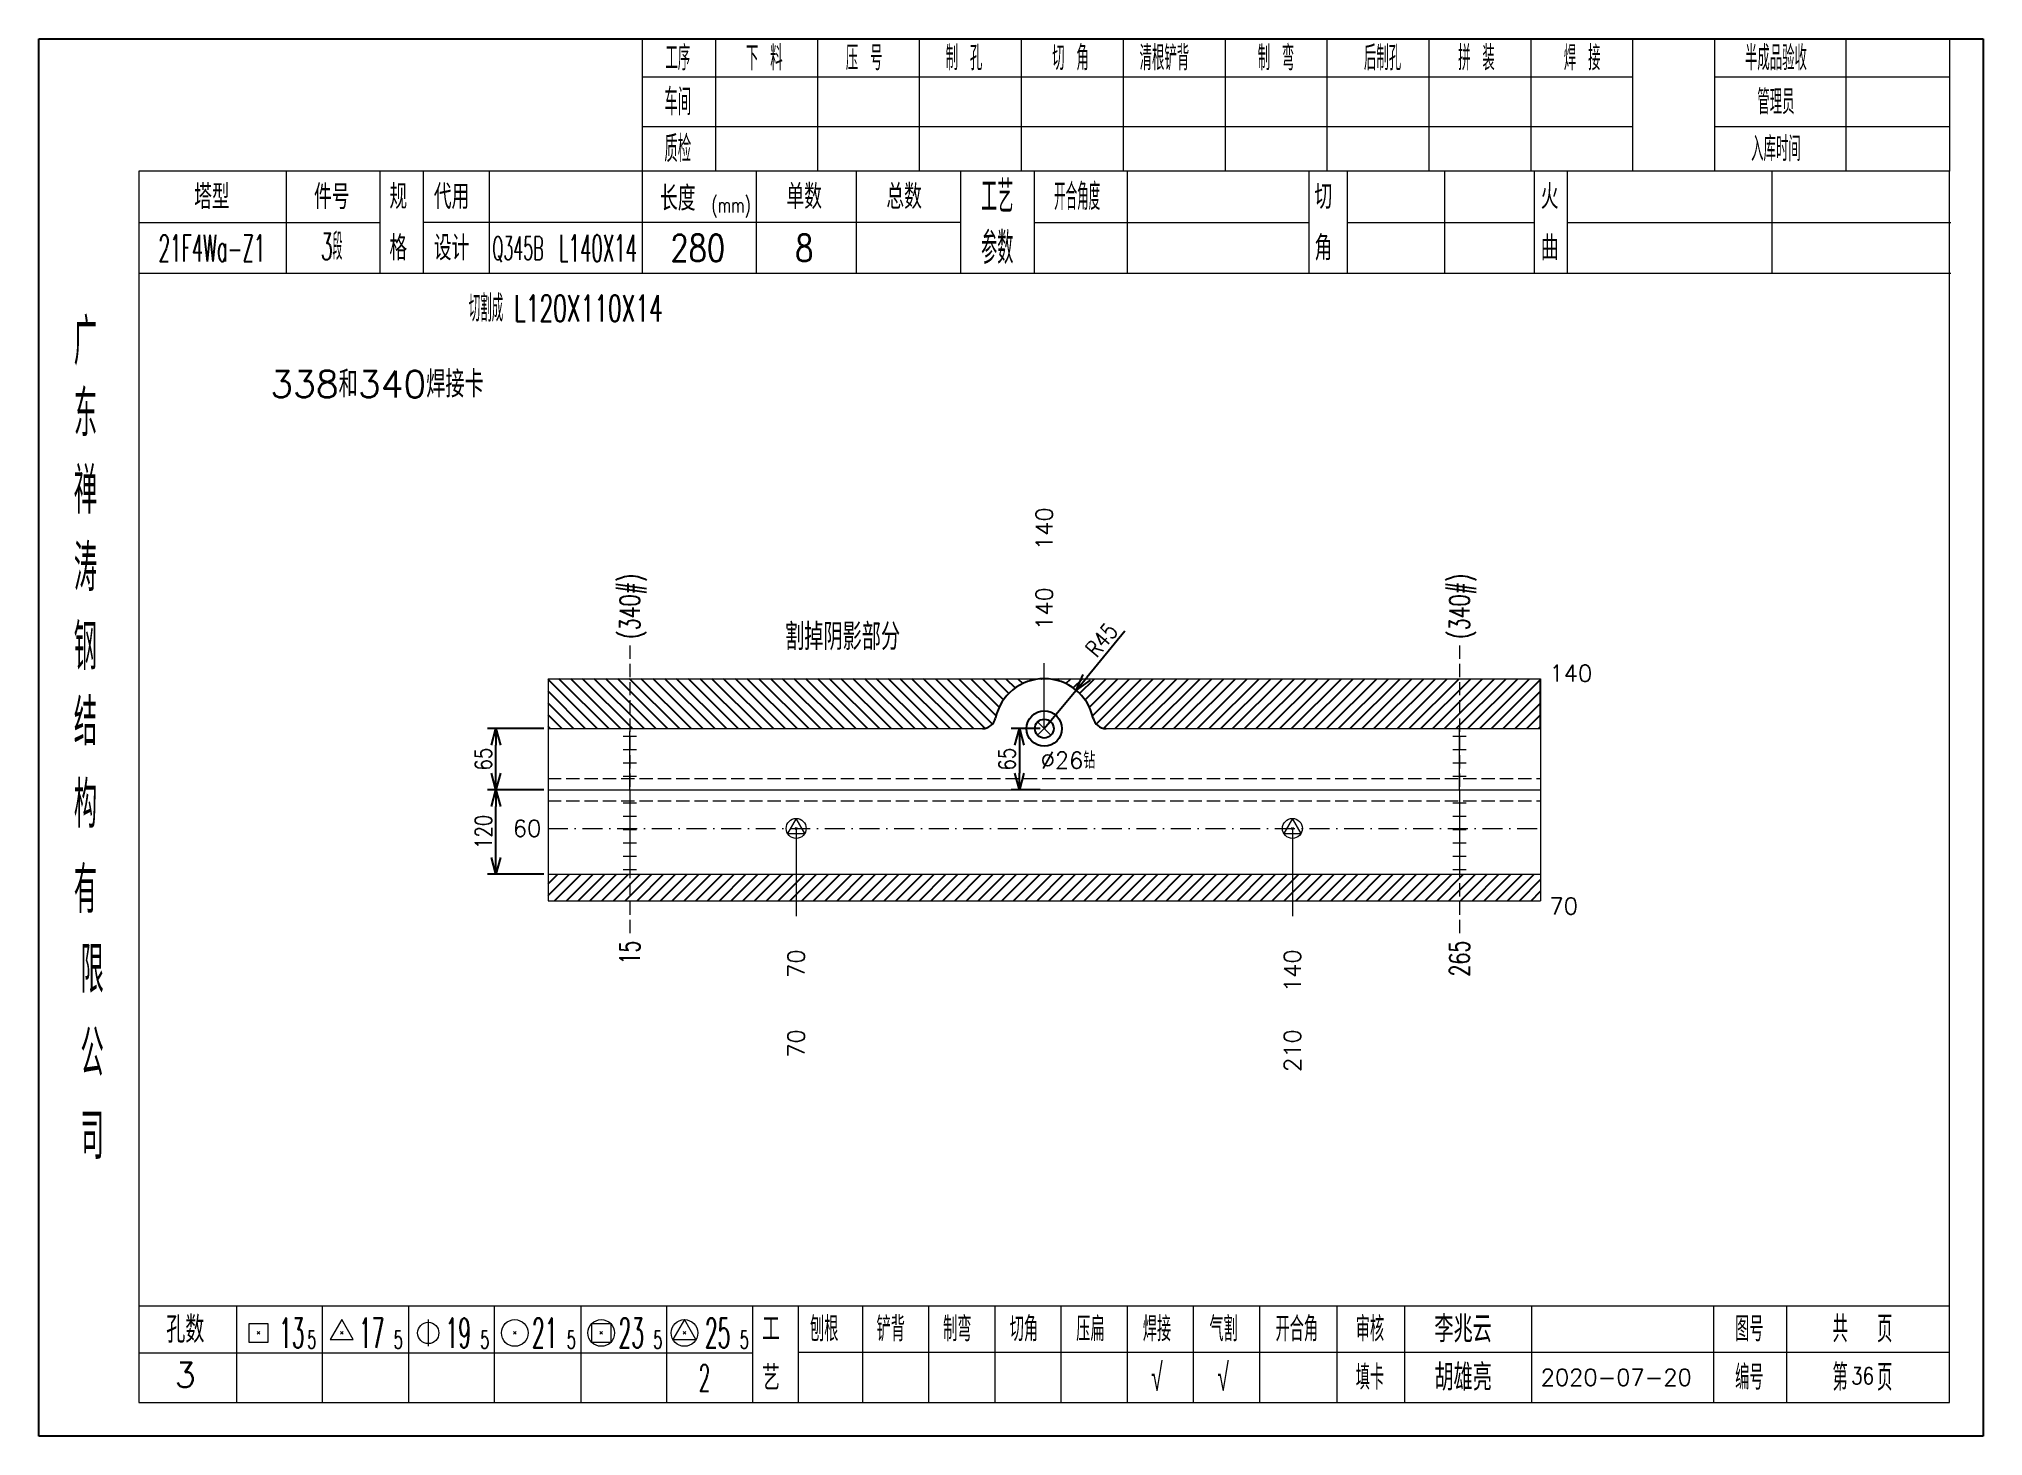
# Model space of a CAD drawing. Extents: x 1310 to 15542, y -76 to 8381.
# Drawn here: x 12753.1 to 13045.2, y 4373.7 to 4583.7 of the extents above; entities that cross this region are included whole.
import ezdxf
from ezdxf.enums import TextEntityAlignment as Align

# ---------------------------------------------------------------- set-up
doc = ezdxf.new("R2010")
doc.units = 0
doc.header["$MEASUREMENT"] = 0
doc.linetypes.add('一点画线', pattern=[5.2, 3, -1, 0.2, -1])
doc.linetypes.add('虚线', pattern=[2.75, 2, -0.75])
doc.layers.get('0').update_dxf_attribs({"linetype": 'CONTINUOUS', "lineweight": 25})
doc.layers.get('Defpoints').update_dxf_attribs({"linetype": 'CONTINUOUS'})
for name, color, linetype, lineweight in [('1', 7, 'CONTINUOUS', 25), ('2', 7, 'CONTINUOUS', 25), ('4', 7, 'CONTINUOUS', 25), ('5', 7, 'CONTINUOUS', 25)]:
    doc.layers.add(name, color=color, linetype=linetype, lineweight=lineweight)
doc.styles.add('DimFont', font='simplex.shx', dxfattribs={"width": 0.8, "bigfont": 'gbhzfs.shx'})
doc.styles.get("Standard").update_dxf_attribs({"font": 'simplex.shx', "width": 0.7, "height": 3, "bigfont": 'gbhzfs.shx'})
doc.dimstyles.new('DHDxfDimStyleOpen30', dxfattribs={"dimtxt": 2.5, "dimasz": 2.5, "dimexe": 1.25, "dimexo": 0.625, "dimtad": 2, "dimtxsty": 'DimFont', "dimblk": 'OPEN30', "dimblk1": 'OPEN30', "dimblk2": 'OPEN30', "dimcen": 2.5, "dimadec": 0, "dimazin": 0, "dimtfac": 1, "dimtmove": 0, "dimatfit": 3, "dimfxl": 0, "dimarcsym": 0})
pattern_1 = [(45, (1872.78, 0), (-0.88388348, 0.88388348), [])]

msp = doc.modelspace()

# ---------------------------------------------------------------- texts
at = {"color": 7, "linetype": 'Continuous', "lineweight": 13}
msp.add_text('140', height=2.5, rotation=90, dxfattribs=at).set_placement((12904.167, 4506.884), align=Align.MIDDLE_LEFT)
at = {"color": 8, "linetype": 'Continuous', "lineweight": 9}
msp.add_text('140', height=2.5, rotation=90, dxfattribs=at).set_placement((12904.167, 4494.884), align=Align.MIDDLE_LEFT)
at = {"color": 7, "linetype": 'Continuous', "lineweight": 13}
for s, p in [('140', (12980.073, 4488.384)), ('%%C26钻', (12903.615, 4475.3))]:
    msp.add_text(s, height=2.5, dxfattribs=at).set_placement(p, align=Align.MIDDLE_LEFT)
msp.add_text('60', height=2.5, dxfattribs=at).set_placement((12828.602, 4465.064), align=Align.MIDDLE_RIGHT)
at = {"layer": '1', "color": 7, "linetype": 'Continuous', "lineweight": 13}
msp.add_text('70', height=2.5, dxfattribs=at).set_placement((12980.073, 4453.384), align=Align.MIDDLE_LEFT)
at = {"layer": '1', "color": 8, "linetype": 'Continuous', "lineweight": 9}
for s, p in [('70', (12866.884, 4446.884)), ('140', (12941.449, 4446.884))]:
    msp.add_text(s, height=2.5, rotation=90, dxfattribs=at).set_placement(p, align=Align.MIDDLE_RIGHT)
at = {"layer": '1', "color": 7, "linetype": 'Continuous', "lineweight": 13}
for s, p in [('70', (12866.884, 4434.884)), ('210', (12941.449, 4434.884))]:
    msp.add_text(s, height=2.5, rotation=90, dxfattribs=at).set_placement(p, align=Align.MIDDLE_RIGHT)
at = {"layer": '2', "color": 7, "linetype": 'Continuous', "lineweight": 13, "width": 0.7}
for p in [(12841.877, 4493.564), (12966.542, 4493.564)]:
    msp.add_text('(340#)', height=3, rotation=90, dxfattribs=at).set_placement(p, align=Align.MIDDLE_LEFT)
for s, p in [('15', (12841.877, 4448.204)), ('265', (12966.542, 4448.204))]:
    msp.add_text(s, height=3, rotation=90, dxfattribs=at).set_placement(p, align=Align.MIDDLE_RIGHT)
at = {"layer": '4', "color": 1, "linetype": 'Continuous', "lineweight": 25}
for s, height, width, p in [('工序', 3.7, 0.7, (12849.102, 4580.841)), ('下 料', 3.7, 0.7, (12862.102, 4580.841)), ('压 号', 3.7, 0.7, (12877.102, 4580.841)), ('制 孔', 3.7, 0.7, (12892.102, 4580.841)), ('切 角', 3.7, 0.7, (12908.102, 4580.841)), ('清根铲背 ', 3.7, 0.7, (12923.102, 4580.841)), (' 制 弯', 3.7, 0.7, (12938.102, 4580.841)), (' 后制孔', 3.7, 0.7, (12954.102, 4580.841)), ('拼 装', 3.7, 0.7, (12969.102, 4580.841)), (' 焊 接', 3.7, 0.7, (12984.102, 4580.841)), ('半成品验收', 3.7, 0.7, (13014.102, 4580.841)), ('车间', 4, 0.7, (12849.102, 4574.241)), ('管理员', 3.7, 0.7, (13014.102, 4574.241)), ('质检', 4, 0.7, (12849.102, 4567.181)), ('入库时间', 3.7, 0.7, (13014.102, 4567.181)), ('(mm)', 2.24, 0.7, (12857.102, 4558.741)), ('工艺', 4.8, 0.7, (12897.102, 4560.001)), ('开合角度', 4, 0.6, (12909.102, 4560.001)), ('3段', 4, 0.5, (12797.102, 4552.511)), ('参数', 4.8, 0.7, (12897.102, 4552.291)), ('21F4Wa-Z1', 4, 0.5, (12779.102, 4552.261)), ('Q345B', 3.5, 0.5, (12825.102, 4552.241)), ('L140X14', 4, 0.5, (12837.102, 4552.241)), ('280', 4, 0.8, (12852.102, 4552.291)), ('8', 4, 0.8, (12868.102, 4552.291)), ('广', 6.96, 0.7, (12760.102, 4538.211)), ('东', 6.96, 0.7, (12760.102, 4527.421)), ('禅', 6.96, 0.7, (12760.102, 4515.831)), ('涛', 6.96, 0.7, (12760.102, 4504.231)), ('钢', 6.96, 0.7, (12760.102, 4492.341)), ('结', 6.96, 0.7, (12760.102, 4481.031)), ('构', 6.96, 0.7, (12760.102, 4468.651)), ('有', 6.96, 0.7, (12760.102, 4455.841)), ('限', 6.96, 0.7, (12761.102, 4443.841)), ('公', 6.96, 0.7, (12761.102, 4431.301)), ('司', 6.96, 0.7, (12761.102, 4418.821)), ('13', 4.47, 0.5, (12791.102, 4389.241)), ('17', 4.47, 0.5, (12803.102, 4389.241)), ('19', 4.47, 0.5, (12816.102, 4389.241)), ('21', 4.47, 0.5, (12829.102, 4389.241)), ('23', 4.47, 0.5, (12842.102, 4389.241)), ('25', 4.47, 0.5, (12855.102, 4389.241)), ('刨根', 3.7, 0.8, (12871.102, 4389.841)), ('铲背', 3.7, 0.8, (12881.102, 4389.841)), ('制弯', 3.7, 0.8, (12891.102, 4389.841)), ('切角', 3.7, 0.8, (12901.102, 4389.841)), ('压扁', 3.7, 0.8, (12911.102, 4389.841)), ('焊接', 3.7, 0.8, (12921.102, 4389.841)), ('气割', 3.7, 0.8, (12931.102, 4389.841)), ('开合角', 3.7, 0.8, (12942.102, 4389.841)), ('审核', 3.7, 0.8, (12953.102, 4389.841)), ('图号', 3.7, 0.8, (13010.102, 4389.841)), ('共  页', 4, 0.8, (13027.102, 4389.841)), ('5', 2.68, 0.6, (12794.102, 4388.241)), ('5', 2.68, 0.6, (12807.102, 4388.241)), ('5', 2.68, 0.6, (12820.102, 4388.241)), ('5', 2.68, 0.6, (12833.102, 4388.241)), ('5', 2.68, 0.6, (12846.102, 4388.241)), ('5', 2.68, 0.6, (12859.102, 4388.241)), ('√', 4, 0.6, (12921.102, 4382.571)), ('√', 4, 0.6, (12931.042, 4382.571)), ('第  页', 4, 0.8, (13027.102, 4382.571)), ('2', 4, 0.5, (12853.102, 4382.491)), ('填卡', 3.7, 0.8, (12953.102, 4382.571)), ('编号', 3.7, 0.8, (13010.102, 4382.571))]:
    msp.add_text(s, height=height, dxfattribs=dict(at, width=width)).set_placement(p, align=Align.MIDDLE_CENTER)
for s, height, p in [('塔型', 3.7, (12779.102, 4559.971)), ('件号', 3.7, (12797.102, 4559.971)), ('规', 3.7, (12807.102, 4560.001)), ('代用', 3.7, (12815.102, 4560.001)), ('长度', 3.7, (12849.102, 4559.741)), ('单数', 3.7, (12868.102, 4560.001)), ('总数', 3.7, (12883.102, 4560.001)), ('切', 3.7, (12946.102, 4560.001)), ('火', 3.7, (12980.102, 4560.001)), ('格', 3.7, (12807.102, 4552.291)), ('设计', 3.7, (12815.102, 4552.291)), ('角', 3.7, (12946.102, 4552.291)), ('曲', 3.7, (12980.102, 4552.291)), ('孔数', 4, (12775.102, 4389.761)), ('工', 3.7, (12863.102, 4389.841)), ('李兆云', 4, (12967.102, 4389.841)), ('胡雄亮', 4, (12967.102, 4382.571)), ('3', 3.7, (12775.102, 4382.931)), ('艺', 3.7, (12863.102, 4382.491)), ('2020-07-20', 2.5, (12990.102, 4382.571))]:
    msp.add_text(s, height=height, dxfattribs=at).set_placement(p, align=Align.MIDDLE_CENTER)
at = {"layer": '4', "color": 6, "linetype": 'Continuous', "lineweight": 25}
for s, height, width, p in [('切割成 L120X110X14', 4, 0.6, (12832.262, 4543.216)), ('36', 2.5, 0.8, (13027.127, 4382.799))]:
    msp.add_text(s, height=height, dxfattribs=dict(at, width=width)).set_placement(p, align=Align.MIDDLE_CENTER)
at = {"layer": '4', "color": 4, "linetype": 'Continuous', "lineweight": 25}
msp.add_text('338和340焊接卡', height=4, dxfattribs=at).set_placement((12803.899, 4531.826), align=Align.MIDDLE_CENTER)
at = {"layer": '4', "color": 2, "linetype": 'Continuous', "lineweight": 25}
msp.add_text('割掉阴影部分', height=4, dxfattribs=at).set_placement((12873.867, 4493.864), align=Align.MIDDLE_CENTER)

# ---------------------------------------------------------------- blocks, each defined once
blk = doc.blocks.new('孔25.5')
at = {"layer": '5', "color": 7, "linetype": 'Continuous', "lineweight": 13}
for p, q in [((0, 1), (-0.866, -0.5)), ((-0.1, -0.1), (0.1, 0.1)), ((0.1, -0.1), (-0.1, 0.1)), ((0.866, -0.5), (0, 1)), ((-0.866, -0.5), (0.866, -0.5))]:
    blk.add_line(p, q, dxfattribs=at)
blk.add_circle((0, 0), 1, dxfattribs=at)
blk = doc.blocks.new('_OPEN30')
at = {"color": 0, "linetype": 'ByBlock', "lineweight": -2}
for p, q in [((-1, 0.27), (0, 0)), ((0, 0), (-1, -0.27)), ((0, 0), (-1, 0))]:
    blk.add_line(p, q, dxfattribs=at)
blk = doc.blocks.new('*D64')
at = {"color": 0, "linetype": 'Continuous', "lineweight": -2}
for p, q in [((12903.54, 4480.06), (12899.19, 4480.06)), ((12900.44, 4477.56), (12900.44, 4473.38)), ((12903.54, 4470.88), (12899.19, 4470.88))]:
    blk.add_line(p, q, dxfattribs=at)
at = {"layer": 'Defpoints', "color": 0, "linetype": 'Continuous'}
for p in [(12904.17, 4480.06), (12900.44, 4470.88), (12904.17, 4470.88)]:
    blk.add_point(p, dxfattribs=at)
at = {"color": 0, "linetype": 'Continuous', "lineweight": -2, "xscale": 2.5, "yscale": 2.5, "zscale": 2.5}
for p, rotation in [((12900.44, 4480.06), 90), ((12900.44, 4470.88), 270)]:
    blk.add_blockref('_OPEN30', p, dxfattribs=dict(at, rotation=rotation))
at = {"color": 0, "linetype": 'Continuous', "insert": (12898.57, 4475.47), "char_height": 2.5, "attachment_point": 5, "rotation": 90, "style": 'DimFont'}
blk.add_mtext('65', dxfattribs=at)
blk = doc.blocks.new('*D65')
at = {"color": 0, "linetype": 'Continuous', "lineweight": -2}
for p, q in [((12828.98, 4470.88), (12820.53, 4470.88)), ((12821.78, 4460.7), (12821.78, 4468.38)), ((12828.98, 4458.2), (12820.53, 4458.2))]:
    blk.add_line(p, q, dxfattribs=at)
at = {"layer": 'Defpoints', "color": 0, "linetype": 'Continuous'}
for p in [(12821.78, 4470.88), (12829.6, 4470.88), (12829.6, 4458.2)]:
    blk.add_point(p, dxfattribs=at)
at = {"color": 0, "linetype": 'Continuous', "lineweight": -2, "xscale": 2.5, "yscale": 2.5, "zscale": 2.5}
for p, rotation in [((12821.78, 4470.88), 90), ((12821.78, 4458.2), 270)]:
    blk.add_blockref('_OPEN30', p, dxfattribs=dict(at, rotation=rotation))
at = {"color": 0, "linetype": 'Continuous', "insert": (12819.9, 4464.54), "char_height": 2.5, "attachment_point": 5, "rotation": 90, "style": 'DimFont'}
blk.add_mtext('120', dxfattribs=at)
blk = doc.blocks.new('*D66')
at = {"color": 0, "linetype": 'Continuous', "lineweight": -2}
for p, q in [((12828.98, 4480.06), (12820.53, 4480.06)), ((12821.78, 4473.38), (12821.78, 4477.56)), ((12828.98, 4470.88), (12820.53, 4470.88))]:
    blk.add_line(p, q, dxfattribs=at)
at = {"layer": 'Defpoints', "color": 0, "linetype": 'Continuous'}
for p in [(12821.78, 4480.06), (12829.6, 4480.06), (12829.6, 4470.88)]:
    blk.add_point(p, dxfattribs=at)
at = {"color": 0, "linetype": 'Continuous', "lineweight": -2, "xscale": 2.5, "yscale": 2.5, "zscale": 2.5}
for p, rotation in [((12821.78, 4480.06), 90), ((12821.78, 4470.88), 270)]:
    blk.add_blockref('_OPEN30', p, dxfattribs=dict(at, rotation=rotation))
at = {"color": 0, "linetype": 'Continuous', "insert": (12819.9, 4475.47), "char_height": 2.5, "attachment_point": 5, "rotation": 90, "style": 'DimFont'}
blk.add_mtext('65', dxfattribs=at)
blk = doc.blocks.new('*D67')
at = {"color": 0, "linetype": 'Continuous', "lineweight": -2}
for p, q in [((12916.28, 4494.68), (12910.55, 4487.76)), ((12904.17, 4480.06), (12908.95, 4485.84))]:
    blk.add_line(p, q, dxfattribs=at)
at = {"layer": 'Defpoints', "color": 0, "linetype": 'Continuous'}
for p in [(12908.95, 4485.84), (12904.17, 4480.06)]:
    blk.add_point(p, dxfattribs=at)
at = {"color": 0, "linetype": 'Continuous', "lineweight": -2, "xscale": 2.5, "yscale": 2.5, "zscale": 2.5, "rotation": 230.3478719668441}
blk.add_blockref('_OPEN30', (12908.95, 4485.84), dxfattribs=at)
at = {"color": 0, "linetype": 'Continuous', "insert": (12912.77, 4493.38), "char_height": 2.5, "attachment_point": 5, "rotation": 50.3479, "style": 'DimFont'}
blk.add_mtext('R45', dxfattribs=at)
blk = doc.blocks.new('CTJGK')
at = {"color": 6, "linetype": 'Continuous'}
for p, q in [((0, 209.97), (292.13, 209.97)), ((0, 0), (0, 209.97)), ((292.13, 209.97), (292.13, 0)), ((292.13, 0), (0, 0))]:
    blk.add_line(p, q, dxfattribs=at)

# ---------------------------------------------------------------- dimensions: what is measured, and where the dimension line sits
at = {"color": 0, "linetype": 'Continuous'}
dim = msp.add_radius_dim(center=(12904.167, 4480.064), mpoint=(12908.953, 4485.839), text='R45', dimstyle='DHDxfDimStyleOpen30', dxfattribs=at)
dim.commit()
dim.dimension.update_dxf_attribs({"geometry": '*D67', "text_midpoint": (12912.77, 4493.382)})
for base, p1, p2, text, picture, middle in [((12821.775, 4480.064), (12829.602, 4470.884), (12829.602, 4480.064), '65', '*D66', (12819.9, 4475.474)), ((12900.444, 4470.884), (12904.167, 4480.064), (12904.167, 4470.884), '65', '*D64', (12898.569, 4475.474)), ((12821.775, 4470.884), (12829.602, 4458.204), (12829.602, 4470.884), '120', '*D65', (12819.9, 4464.544))]:
    dim = msp.add_linear_dim(base=base, p1=p1, p2=p2, angle=90, text=text, dimstyle='DHDxfDimStyleOpen30', dxfattribs=at)
    dim.commit()
    dim.dimension.update_dxf_attribs({"geometry": picture, "text_midpoint": middle})

# ---------------------------------------------------------------- hatches: boundary and pattern name
at = {"linetype": 'Continuous'}
h = msp.add_hatch(dxfattribs=at)
h.set_pattern_fill('ANSI31', color=0, scale=10, style=0)
h.set_pattern_definition([(135, (23935.5534, 0), (0.88388348, 0.88388348), [])])
h.paths.add_polyline_path([(12841.792, 4487.564), (12904.167, 4487.564, 0.3533665), (12896.835, 4481.643, -0.3533665), (12894.88, 4480.064), (12841.792, 4480.064)])
h.paths.add_polyline_path([(12829.602, 4487.564), (12841.792, 4487.564), (12841.792, 4480.064), (12829.602, 4480.064)])
h = msp.add_hatch(dxfattribs=at)
h.set_pattern_fill('ANSI31', color=0, scale=10, style=0)
h.set_pattern_definition(pattern_1)
h.paths.add_polyline_path([(12904.167, 4487.564, -0.3533665), (12911.499, 4481.643, 0.3533665), (12913.454, 4480.064), (12966.542, 4480.064), (12966.542, 4487.564)])
h.paths.add_polyline_path([(12978.732, 4487.564), (12966.542, 4487.564), (12966.542, 4480.064), (12978.732, 4480.064)])
h = msp.add_hatch(dxfattribs=at)
h.set_pattern_fill('ANSI31', color=0, scale=10, style=0)
h.set_pattern_definition(pattern_1)
h.paths.add_polyline_path([(12841.877, 4458.204), (12829.602, 4458.204), (12829.602, 4454.204), (12841.877, 4454.204)])
h.paths.add_polyline_path([(12866.884, 4458.204), (12841.877, 4458.204), (12841.877, 4454.204), (12866.884, 4454.204)])
h.paths.add_polyline_path([(12941.449, 4458.204), (12866.884, 4458.204), (12866.884, 4454.204), (12941.449, 4454.204)])
h.paths.add_polyline_path([(12966.542, 4458.204), (12941.449, 4458.204), (12941.449, 4454.204), (12966.542, 4454.204)])
h.paths.add_polyline_path([(12978.732, 4458.204), (12966.542, 4458.204), (12966.542, 4454.204), (12978.732, 4454.204)])

# ---------------------------------------------------------------- linework, layer by layer
at = {"color": 7, "linetype": 'Continuous', "lineweight": 18}
for p, q in [((12829.602, 4487.564), (12829.602, 4454.204)), ((12829.602, 4487.564), (12978.732, 4487.564)), ((12829.602, 4480.064), (12894.88, 4480.064)), ((12913.454, 4480.064), (12978.732, 4480.064)), ((12978.732, 4480.064), (12978.732, 4454.204)), ((12829.602, 4470.884), (12978.732, 4470.884))]:
    msp.add_line(p, q, dxfattribs=at)
at = {"color": 7, "linetype": 'Continuous', "lineweight": 13}
for p, q in [((12904.167, 4480.064), (12904.167, 4489.884)), ((12866.884, 4465.064), (12866.884, 4451.884)), ((12941.449, 4465.064), (12941.449, 4451.884))]:
    msp.add_line(p, q, dxfattribs=at)
at = {"color": 0, "linetype": 'Continuous'}
msp.add_line((12978.732, 4480.064), (12978.732, 4487.564), dxfattribs=at)
at = {"color": 8, "linetype": 'Continuous', "lineweight": 9}
for p, q in [((12903.167, 4479.064), (12905.167, 4481.064)), ((12903.167, 4481.064), (12905.167, 4479.064))]:
    msp.add_line(p, q, dxfattribs=at)
at = {"color": 1, "linetype": '虚线', "lineweight": 18}
for p, q in [((12829.602, 4472.564), (12978.732, 4472.564)), ((12829.602, 4469.204), (12978.732, 4469.204))]:
    msp.add_line(p, q, dxfattribs=at)
at = {"color": 3, "linetype": '一点画线', "lineweight": 13}
msp.add_line((12829.602, 4465.064), (12978.732, 4465.064), dxfattribs=at)
at = {"color": 0, "linetype": 'Continuous'}
for radius in [2.656, 1.414]:
    msp.add_circle((12904.167, 4480.064), radius, dxfattribs=at)
for centre, radius, start, end in [((12904.167, 4480.064), 7.5, 12.1532, 167.8468), ((12894.88, 4482.064), 2, 270, 347.8468), ((12913.454, 4482.064), 2, 192.1532, 270)]:
    msp.add_arc(centre, radius, start, end, dxfattribs=at)
at = {"layer": '1', "color": 7, "linetype": 'Continuous', "lineweight": 18}
for p, q in [((12829.602, 4458.204), (12978.732, 4458.204)), ((12829.602, 4454.204), (12978.732, 4454.204))]:
    msp.add_line(p, q, dxfattribs=at)
at = {"layer": '2', "color": 216, "linetype": '虚线', "lineweight": 13}
for p, q in [((12841.877, 4492.564), (12841.877, 4449.204)), ((12966.542, 4492.564), (12966.542, 4449.204))]:
    msp.add_line(p, q, dxfattribs=at)
at = {"layer": '2', "color": 7, "linetype": 'Continuous', "lineweight": 13}
for p, q in [((12842.877, 4478.884), (12840.877, 4478.884)), ((12841.877, 4470.884), (12841.877, 4479.624)), ((12967.542, 4478.884), (12965.542, 4478.884)), ((12966.542, 4470.884), (12966.542, 4480.064)), ((12842.877, 4476.884), (12840.877, 4476.884)), ((12967.542, 4476.884), (12965.542, 4476.884)), ((12842.877, 4474.884), (12840.877, 4474.884)), ((12842.877, 4472.884), (12840.877, 4472.884)), ((12967.542, 4474.884), (12965.542, 4474.884)), ((12967.542, 4472.884), (12965.542, 4472.884)), ((12841.877, 4470.884), (12841.877, 4458.204)), ((12966.542, 4470.884), (12966.542, 4458.204)), ((12840.877, 4468.884), (12842.877, 4468.884)), ((12840.877, 4466.884), (12842.877, 4466.884)), ((12965.542, 4468.884), (12967.542, 4468.884)), ((12965.542, 4466.884), (12967.542, 4466.884)), ((12840.877, 4464.884), (12842.877, 4464.884)), ((12965.542, 4464.884), (12967.542, 4464.884)), ((12840.877, 4462.884), (12842.877, 4462.884)), ((12840.877, 4460.884), (12842.877, 4460.884)), ((12965.542, 4462.884), (12967.542, 4462.884)), ((12965.542, 4460.884), (12967.542, 4460.884)), ((12840.877, 4458.884), (12842.877, 4458.884)), ((12965.542, 4458.884), (12967.542, 4458.884))]:
    msp.add_line(p, q, dxfattribs=at)
at = {"layer": '4', "color": 1, "linetype": 'Continuous', "lineweight": 18}
for p, q in [((12753.102, 4583.711), (12753.102, 4373.741)), ((13045.232, 4583.711), (12753.102, 4583.711)), ((12843.732, 4583.711), (12843.732, 4563.871)), ((12854.762, 4583.711), (12854.762, 4563.851)), ((12870.072, 4583.711), (12870.072, 4563.851)), ((12885.392, 4583.711), (12885.392, 4563.851)), ((12900.702, 4583.711), (12900.702, 4563.851)), ((12916.012, 4583.711), (12916.012, 4563.851)), ((12931.322, 4583.711), (12931.322, 4563.851)), ((12946.642, 4583.711), (12946.642, 4563.851)), ((12961.952, 4583.711), (12961.952, 4563.851)), ((12977.262, 4583.711), (12977.262, 4563.851)), ((12992.572, 4583.711), (12992.572, 4563.871)), ((12992.572, 4583.711), (12992.572, 4563.851)), ((13004.852, 4583.711), (13004.852, 4563.851)), ((13024.602, 4583.711), (13024.602, 4563.851)), ((13040.182, 4583.711), (13040.182, 4563.851)), ((13045.232, 4553.911), (13045.232, 4583.711)), ((12992.572, 4577.981), (12843.732, 4577.981)), ((13040.182, 4577.981), (13004.852, 4577.981)), ((12992.572, 4570.501), (12843.732, 4570.501)), ((13040.182, 4570.501), (13004.852, 4570.501)), ((12768.112, 4563.851), (12768.112, 4378.791)), ((13040.182, 4563.851), (12768.112, 4563.851)), ((12790.232, 4563.861), (12790.232, 4548.441)), ((12804.382, 4548.441), (12804.382, 4563.851)), ((12810.882, 4548.441), (12810.882, 4563.851)), ((12820.752, 4563.851), (12820.752, 4548.441)), ((12843.732, 4563.871), (12843.732, 4548.441)), ((12860.852, 4563.851), (12860.852, 4548.441)), ((12875.902, 4563.851), (12875.902, 4548.441)), ((12891.602, 4563.851), (12891.602, 4548.441)), ((12902.662, 4563.851), (12902.662, 4548.441)), ((12916.612, 4563.851), (12916.612, 4548.441)), ((12943.912, 4563.851), (12943.912, 4548.441)), ((12949.672, 4563.851), (12949.672, 4548.441)), ((12964.292, 4563.851), (12964.292, 4548.441)), ((12977.752, 4563.851), (12977.752, 4548.441)), ((12982.742, 4563.851), (12982.742, 4548.441)), ((13013.482, 4563.851), (13013.482, 4548.441)), ((13040.182, 4378.791), (13040.182, 4563.851)), ((12804.382, 4556.091), (12768.112, 4556.091)), ((12891.602, 4556.141), (12810.882, 4556.141)), ((12902.662, 4556.141), (12943.912, 4556.141)), ((12949.672, 4556.141), (12977.752, 4556.141)), ((12982.742, 4556.141), (13040.362, 4556.141)), ((13045.232, 4373.741), (13045.232, 4553.911)), ((13040.362, 4548.441), (12768.112, 4548.441)), ((12768.112, 4393.321), (13040.182, 4393.321)), ((12782.802, 4393.321), (12782.802, 4378.791)), ((12795.732, 4378.791), (12795.732, 4393.321)), ((12808.662, 4393.321), (12808.662, 4378.791)), ((12821.582, 4378.791), (12821.582, 4393.321)), ((12834.512, 4393.321), (12834.512, 4378.791)), ((12847.442, 4378.791), (12847.442, 4393.321)), ((12860.362, 4378.791), (12860.362, 4393.321)), ((12867.232, 4378.791), (12867.232, 4393.321)), ((12876.892, 4378.791), (12876.892, 4393.321)), ((12886.832, 4378.791), (12886.832, 4393.321)), ((12896.772, 4378.791), (12896.772, 4393.321)), ((12906.722, 4378.791), (12906.722, 4393.321)), ((12916.662, 4378.791), (12916.662, 4393.321)), ((12926.602, 4378.791), (12926.602, 4393.321)), ((12936.552, 4378.791), (12936.552, 4393.321)), ((12948.192, 4378.791), (12948.192, 4393.321)), ((12958.342, 4378.791), (12958.342, 4393.321)), ((12977.402, 4378.791), (12977.402, 4393.321)), ((13004.782, 4378.791), (13004.782, 4393.321)), ((13015.742, 4378.791), (13015.742, 4393.321)), ((12860.362, 4386.191), (12768.112, 4386.191)), ((12867.192, 4386.351), (13040.182, 4386.351)), ((12768.112, 4378.791), (13040.182, 4378.791)), ((12753.102, 4373.741), (13045.232, 4373.741))]:
    msp.add_line(p, q, dxfattribs=at)
at = {"layer": '4', "color": 7, "linetype": 'Continuous', "lineweight": 13}
for p, q in [((12798.602, 4391.241), (12796.87, 4388.241)), ((12800.334, 4388.241), (12798.602, 4391.241)), ((12811.602, 4391.241), (12811.602, 4387.241)), ((12850.102, 4391.241), (12848.37, 4388.241)), ((12851.834, 4388.241), (12850.102, 4391.241)), ((12784.688, 4387.827), (12784.688, 4390.655)), ((12784.688, 4390.655), (12787.516, 4390.655)), ((12787.516, 4387.827), (12784.688, 4387.827)), ((12785.902, 4389.041), (12786.302, 4389.441)), ((12786.302, 4389.041), (12785.902, 4389.441)), ((12787.516, 4390.655), (12787.516, 4387.827)), ((12796.87, 4388.241), (12800.334, 4388.241)), ((12798.402, 4389.041), (12798.802, 4389.441)), ((12798.802, 4389.041), (12798.402, 4389.441)), ((12824.402, 4389.041), (12824.802, 4389.441)), ((12824.802, 4389.041), (12824.402, 4389.441)), ((12836.188, 4387.827), (12836.188, 4390.655)), ((12836.188, 4390.655), (12839.016, 4390.655)), ((12839.016, 4387.827), (12836.188, 4387.827)), ((12837.402, 4389.041), (12837.802, 4389.441)), ((12837.802, 4389.041), (12837.402, 4389.441)), ((12839.016, 4390.655), (12839.016, 4387.827)), ((12848.37, 4388.241), (12851.834, 4388.241)), ((12849.902, 4389.041), (12850.302, 4389.441)), ((12850.302, 4389.041), (12849.902, 4389.441))]:
    msp.add_line(p, q, dxfattribs=at)
for centre, radius in [((12811.602, 4389.241), 1.6), ((12824.602, 4389.241), 2), ((12837.602, 4389.241), 2), ((12850.102, 4389.241), 2)]:
    msp.add_circle(centre, radius, dxfattribs=at)

# ---------------------------------------------------------------- block references
at = {"color": 0, "linetype": 'Continuous'}
msp.add_blockref('CTJGK', (12753.102, 4373.741), dxfattribs=at)
at = {"layer": '1', "color": 8, "linetype": 'Continuous', "lineweight": 9, "xscale": 1.5, "yscale": 1.5, "zscale": 1.5}
for p in [(12866.884, 4465.064), (12941.449, 4465.064)]:
    msp.add_blockref('孔25.5', p, dxfattribs=at)

msp.set_redraw_order([(e.dxf.handle, doc.entitydb.next_handle()) for e in msp.query("TEXT MTEXT ATTDEF DIMENSION ARC_DIMENSION")])  # texts and dimensions are drawn at this point

doc.saveas('drawing.dxf')
